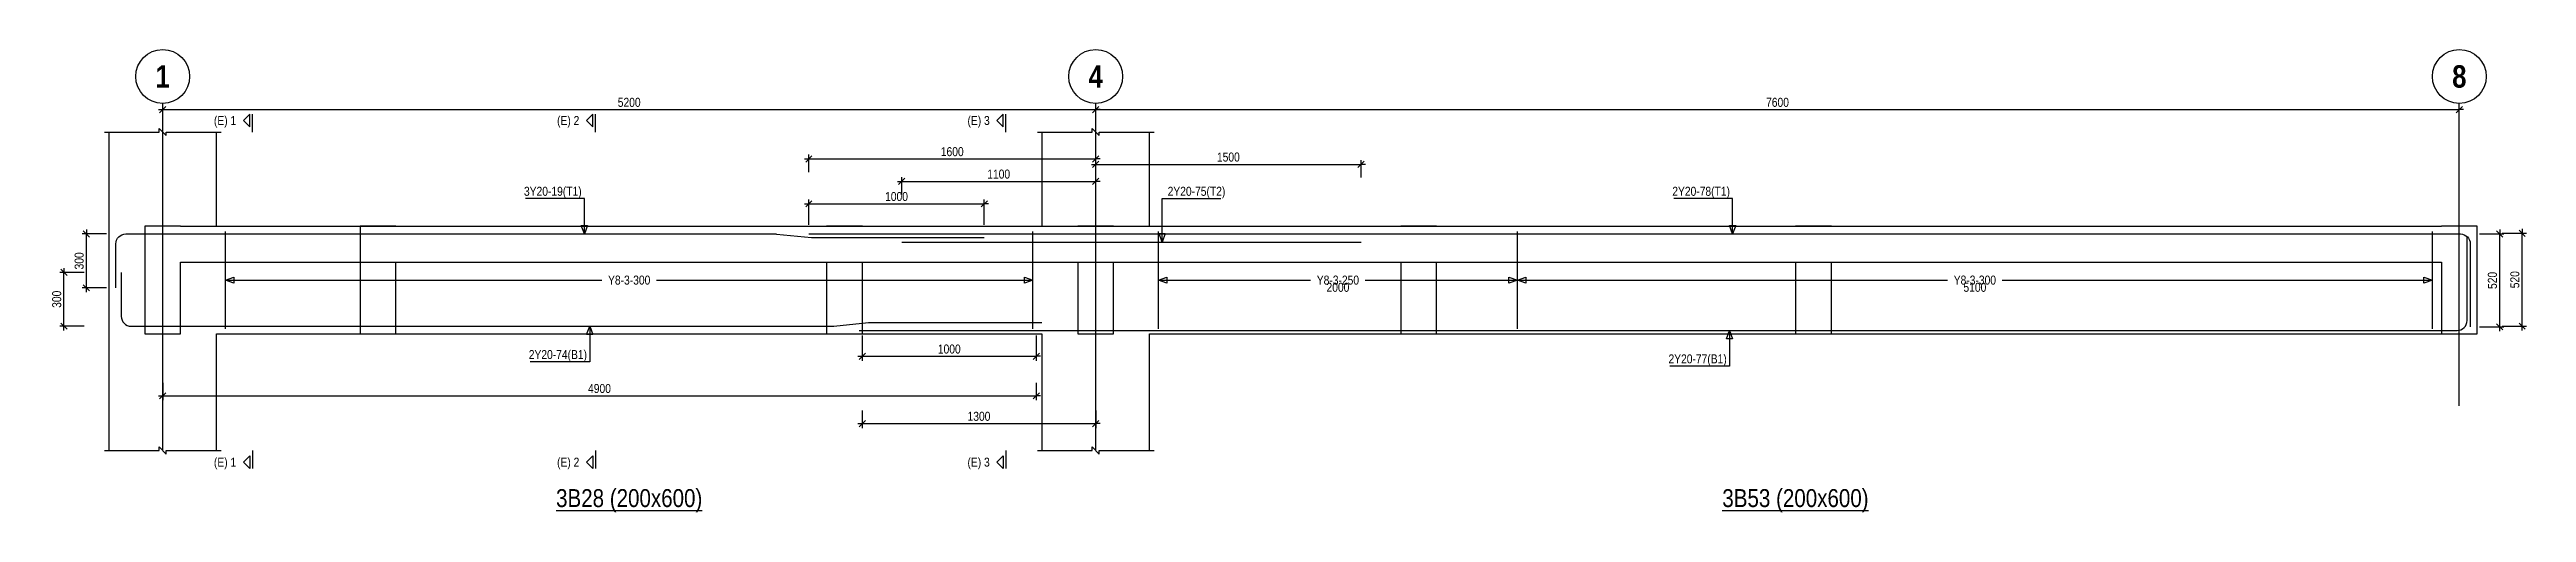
# Model space of a CAD drawing. Extents: x 0 to 206258, y -403073 to 0.
# Drawn here: x 12479 to 40088, y -309524 to -304364 of the extents above; entities that cross this region are included whole.
import ezdxf
from ezdxf.enums import TextEntityAlignment as Align
from ezdxf.lldxf.tags import DXFTag

# ---------------------------------------------------------------- set-up
doc = ezdxf.new("R2010")
doc.units = 0
doc.header["$LTSCALE"] = 1000
for name, color, linetype in [('Axis Circle(Dir 2)', 150, 'Continuous'), ('Axis Label(Dir 1)', 7, 'Continuous'), ('Axis Line(Dir 2)', 150, 'CENTER2'), ('Break Line', 5, 'Continuous'), ('Dimension Line', 5, 'Continuous'), ('Dimension Text', 5, 'Continuous'), ('Front Elevation Line', 40, 'Continuous'), ('Leader Line', 5, 'Continuous'), ('Link Line', 3, 'Continuous'), ('Rebar Label', 6, 'Continuous'), ('Rebar Line', 7, 'Continuous'), ('Section Label', 1, 'Continuous'), ('Section Line', 1, 'Continuous'), ('Top Rebar Label', 6, 'Continuous'), ('Top Rebar Line', 7, 'Continuous')]:
    doc.layers.add(name, color=color, linetype=linetype)
for name, color, linetype, true_color in [('Back Elevation Line', 191, 'HIDDEN2', 0xd4aaff), ('Beam Label(D)', 94, 'Continuous', 0x008100), ('Beam Line(D)', 112, 'Continuous', 0x00bd5e), ('Link Label', 94, 'Continuous', 0x008100)]:
    doc.layers.add(name, color=color, linetype=linetype, true_color=true_color)
doc.styles.add('Axis Label(Dir 1)', font='ARIALNB.TTF', dxfattribs={"height": 250})
doc.styles.add('Beam Label(D)', font='ARIALN.TTF', dxfattribs={"height": 200})
doc.styles.add('Dimension Text', font='ARIALN.TTF', dxfattribs={"height": 100})
doc.styles.add('Link Label', font='ARIALN.TTF', dxfattribs={"height": 100})
doc.styles.add('Rebar Label', font='ARIALN.TTF', dxfattribs={"height": 100})
doc.styles.add('Section Label', font='ARIALN.TTF', dxfattribs={"height": 100})
doc.styles.add('Top Rebar Label', font='ARIALN.TTF', dxfattribs={"height": 100})
tags = doc.linetypes.add('CENTER2', pattern=[1.125, 0.75, -0.125, 0.125, -0.125]).pattern_tags.tags
tags[10:11] = [DXFTag(74, 4), DXFTag(75, 0), DXFTag(340, '0'), DXFTag(46, 0.0), DXFTag(50, 0.0), DXFTag(44, 0.0), DXFTag(45, 0.0)]
tags[8:9] = [DXFTag(74, 4), DXFTag(75, 0), DXFTag(340, '0'), DXFTag(46, 0.0), DXFTag(50, 0.0), DXFTag(44, 0.0), DXFTag(45, 0.0)]
tags[6:7] = [DXFTag(74, 4), DXFTag(75, 0), DXFTag(340, '0'), DXFTag(46, 0.0), DXFTag(50, 0.0), DXFTag(44, 0.0), DXFTag(45, 0.0)]
tags[4:5] = [DXFTag(74, 4), DXFTag(75, 0), DXFTag(340, '0'), DXFTag(46, 0.0), DXFTag(50, 0.0), DXFTag(44, 0.0), DXFTag(45, 0.0)]
tags = doc.linetypes.add('HIDDEN2', pattern=[0.1875, 0.125, -0.0625]).pattern_tags.tags
tags[6:7] = [DXFTag(74, 4), DXFTag(75, 0), DXFTag(340, '0'), DXFTag(46, 0.0), DXFTag(50, 0.0), DXFTag(44, 0.0), DXFTag(45, 0.0)]
tags[4:5] = [DXFTag(74, 4), DXFTag(75, 0), DXFTag(340, '0'), DXFTag(46, 0.0), DXFTag(50, 0.0), DXFTag(44, 0.0), DXFTag(45, 0.0)]
doc.dimstyles.new('BEAM', dxfattribs={"dimtxt": 100, "dimasz": 30, "dimexe": 48.3, "dimexo": 103.5, "dimgap": 30, "dimtad": 1, "dimtoh": 1, "dimdec": 1, "dimlfac": 0.5, "dimdsep": 46, "dimtxsty": 'Dimension Text', "dimblk": 'PCDIM_TICK', "dimcen": 0.09, "dimclrd": 5, "dimclre": 5, "dimclrt": 5, "dimadec": 1, "dimazin": 0, "dimtp": 1, "dimtm": 1, "dimtfac": 1, "dimtdec": 4, "dimtofl": 0, "dimtmove": 0, "dimatfit": 3, "dimfxl": 1, "dimtolj": 1, "dimtzin": 0, "dimarcsym": 0})

msp = doc.modelspace()

# ---------------------------------------------------------------- texts
at = {"layer": 'Axis Label(Dir 1)', "transparency": 33554687, "style": 'Axis Label(Dir 1)'}
for s, p in [('1', (13740.146, -304664.284)), ('4', (24140.146, -304664.284)), ('8', (39340.146, -304664.284))]:
    msp.add_text(s, height=250, dxfattribs=at).set_placement(p, align=Align.MIDDLE_CENTER)
at = {"layer": 'Beam Label(D)', "transparency": 33554687, "style": 'Beam Label(D)'}
for s, p in [('%%U3B28 (200x600)', (18940.146, -309264.284)), ('%%U3B53 (200x600)', (31940.146, -309264.284))]:
    msp.add_text(s, height=200, dxfattribs=at).set_placement(p, align=Align.TOP_CENTER)
at = {"layer": 'Dimension Text', "transparency": 33554687, "style": 'Dimension Text'}
for s, p in [('2000', (26840.146, -306964.284)), ('5100', (33940.146, -306964.284))]:
    msp.add_text(s, height=100, dxfattribs=at).set_placement(p, align=Align.TOP_CENTER)
at = {"layer": 'Link Label', "transparency": 33554687, "style": 'Link Label'}
for s, p in [('Y8-3-300', (18940.146, -306934.284)), ('Y8-3-250', (26840.146, -306934.284)), ('Y8-3-300', (33940.146, -306934.284))]:
    msp.add_text(s, height=100, dxfattribs=at).set_placement(p, align=Align.MIDDLE_CENTER)
at = {"layer": 'Rebar Label', "transparency": 33554687, "style": 'Rebar Label'}
for s, p in [(' 2Y20-74(B1)', (18470.146, -307814.284)), (' 2Y20-77(B1)', (31174.238, -307862.353))]:
    msp.add_text(s, height=100, dxfattribs=at).set_placement(p, align=Align.RIGHT)
at = {"layer": 'Section Label', "transparency": 33554687, "style": 'Section Label'}
for s, p in [('(E) 1', (14559.435, -305154.994)), ('(E) 2', (18384.435, -305154.994)), ('(E) 3', (22959.435, -305154.994)), ('(E) 1', (14559.435, -308963.573)), ('(E) 2', (18384.435, -308963.573)), ('(E) 3', (22959.435, -308963.573))]:
    msp.add_text(s, height=100, dxfattribs=at).set_placement(p, align=Align.MIDDLE_RIGHT)
at = {"layer": 'Top Rebar Label', "transparency": 33554687, "style": 'Top Rebar Label'}
for s, p in [(' 3Y20-19(T1)', (18410.146, -305994.284)), (' 2Y20-78(T1)', (31210.146, -305994.284))]:
    msp.add_text(s, height=100, dxfattribs=at).set_placement(p, align=Align.RIGHT)
msp.add_text(' 2Y20-75(T2)', height=100, dxfattribs=at).set_placement((24910.146, -305994.284))

# ---------------------------------------------------------------- blocks, each defined once
blk = doc.blocks.new('PCDIM_TICK')
at = {"layer": 'Dimension Line', "color": 0, "transparency": 33554687}
for p, q in [((1.15, 1.15), (-1.15, -1.15)), ((1.61, 0), (0, 0))]:
    blk.add_line(p, q, dxfattribs=at)
blk = doc.blocks.new('*U3760')
at = {"layer": 'Dimension Line', "color": 5, "true_color": 0x0000ff, "transparency": 16777216}
for p, q in [((20942, -306317), (20942, -306036)), ((20942, -306084), (22898, -306084)), ((22898, -306317), (22898, -306036))]:
    blk.add_line(p, q, dxfattribs=at)
at = {"layer": 'Dimension Line', "color": 5, "true_color": 0x0000ff, "transparency": 16777216, "xscale": 30, "yscale": 30, "rotation": 180.0000000000004}
blk.add_blockref('PCDIM_TICK', (20942, -306084), dxfattribs=at)
at = {"layer": 'Dimension Line', "color": 5, "true_color": 0x0000ff, "transparency": 16777216, "xscale": 30, "yscale": 30}
blk.add_blockref('PCDIM_TICK', (22898, -306084), dxfattribs=at)
at = {"layer": 'Dimension Line', "color": 5, "true_color": 0x0000ff, "transparency": 16777216, "insert": (21920, -306054), "char_height": 100, "width": 238.4, "attachment_point": 8, "style": 'Dimension Text'}
blk.add_mtext('1000', dxfattribs=at)
blk = doc.blocks.new('*U3761')
at = {"layer": 'Dimension Line', "color": 5, "true_color": 0x0000ff, "transparency": 16777216}
for p, q in [((21538, -307552), (21538, -307833)), ((23478, -307552), (23478, -307833)), ((21538, -307784), (23478, -307784))]:
    blk.add_line(p, q, dxfattribs=at)
at = {"layer": 'Dimension Line', "color": 5, "true_color": 0x0000ff, "transparency": 16777216, "xscale": 30, "yscale": 30, "rotation": 180.0000000000004}
blk.add_blockref('PCDIM_TICK', (21538, -307784), dxfattribs=at)
at = {"layer": 'Dimension Line', "color": 5, "true_color": 0x0000ff, "transparency": 16777216, "xscale": 30, "yscale": 30}
blk.add_blockref('PCDIM_TICK', (23478, -307784), dxfattribs=at)
at = {"layer": 'Dimension Line', "color": 5, "true_color": 0x0000ff, "transparency": 16777216, "insert": (22508, -307754), "char_height": 100, "width": 238.4, "attachment_point": 8, "style": 'Dimension Text'}
blk.add_mtext('1000', dxfattribs=at)
blk = doc.blocks.new('*U3762')
at = {"layer": 'Dimension Line', "color": 5, "true_color": 0x0000ff, "transparency": 16777216}
for p, q in [((13740, -308078), (13740, -308273)), ((23478, -308078), (23478, -308273)), ((13740, -308224), (23478, -308224))]:
    blk.add_line(p, q, dxfattribs=at)
at = {"layer": 'Dimension Line', "color": 5, "true_color": 0x0000ff, "transparency": 16777216, "xscale": 30, "yscale": 30, "rotation": 180.0000000000004}
blk.add_blockref('PCDIM_TICK', (13740, -308224), dxfattribs=at)
at = {"layer": 'Dimension Line', "color": 5, "true_color": 0x0000ff, "transparency": 16777216, "xscale": 30, "yscale": 30}
blk.add_blockref('PCDIM_TICK', (23478, -308224), dxfattribs=at)
at = {"layer": 'Dimension Line', "color": 5, "true_color": 0x0000ff, "transparency": 16777216, "insert": (18609, -308194), "char_height": 100, "width": 249.2, "attachment_point": 8, "style": 'Dimension Text'}
blk.add_mtext('4900', dxfattribs=at)
blk = doc.blocks.new('*U3763')
at = {"layer": 'Dimension Line', "color": 5, "true_color": 0x0000ff, "transparency": 16777216}
for p, q in [((21978, -305981), (21978, -305786)), ((21978, -305834), (24140, -305834)), ((24140, -305981), (24140, -305786))]:
    blk.add_line(p, q, dxfattribs=at)
at = {"layer": 'Dimension Line', "color": 5, "true_color": 0x0000ff, "transparency": 16777216, "xscale": 30, "yscale": 30, "rotation": 180.0000000000004}
blk.add_blockref('PCDIM_TICK', (21978, -305834), dxfattribs=at)
at = {"layer": 'Dimension Line', "color": 5, "true_color": 0x0000ff, "transparency": 16777216, "xscale": 30, "yscale": 30}
blk.add_blockref('PCDIM_TICK', (24140, -305834), dxfattribs=at)
at = {"layer": 'Dimension Line', "color": 5, "true_color": 0x0000ff, "transparency": 16777216, "insert": (23059, -305804), "char_height": 100, "width": 238.4, "attachment_point": 8, "style": 'Dimension Text'}
blk.add_mtext('1100', dxfattribs=at)
blk = doc.blocks.new('*U3764')
at = {"layer": 'Dimension Line', "color": 5, "true_color": 0x0000ff, "transparency": 16777216}
for p, q in [((20942, -305731), (20942, -305536)), ((20942, -305584), (24140, -305584)), ((24140, -305731), (24140, -305536))]:
    blk.add_line(p, q, dxfattribs=at)
at = {"layer": 'Dimension Line', "color": 5, "true_color": 0x0000ff, "transparency": 16777216, "xscale": 30, "yscale": 30, "rotation": 180.0000000000004}
blk.add_blockref('PCDIM_TICK', (20942, -305584), dxfattribs=at)
at = {"layer": 'Dimension Line', "color": 5, "true_color": 0x0000ff, "transparency": 16777216, "xscale": 30, "yscale": 30}
blk.add_blockref('PCDIM_TICK', (24140, -305584), dxfattribs=at)
at = {"layer": 'Dimension Line', "color": 5, "true_color": 0x0000ff, "transparency": 16777216, "insert": (22541, -305554), "char_height": 100, "width": 238.4, "attachment_point": 8, "style": 'Dimension Text'}
blk.add_mtext('1600', dxfattribs=at)
blk = doc.blocks.new('*U3765')
at = {"layer": 'Dimension Line', "color": 5, "true_color": 0x0000ff, "transparency": 16777216}
for p, q in [((21538, -308388), (21538, -308583)), ((24140, -308388), (24140, -308583)), ((21538, -308534), (24140, -308534))]:
    blk.add_line(p, q, dxfattribs=at)
at = {"layer": 'Dimension Line', "color": 5, "true_color": 0x0000ff, "transparency": 16777216, "xscale": 30, "yscale": 30, "rotation": 180.0000000000004}
blk.add_blockref('PCDIM_TICK', (21538, -308534), dxfattribs=at)
at = {"layer": 'Dimension Line', "color": 5, "true_color": 0x0000ff, "transparency": 16777216, "xscale": 30, "yscale": 30}
blk.add_blockref('PCDIM_TICK', (24140, -308534), dxfattribs=at)
at = {"layer": 'Dimension Line', "color": 5, "true_color": 0x0000ff, "transparency": 16777216, "insert": (22839, -308504), "char_height": 100, "width": 238.4, "attachment_point": 8, "style": 'Dimension Text'}
blk.add_mtext('1300', dxfattribs=at)
blk = doc.blocks.new('*U3766')
at = {"layer": 'Dimension Line', "color": 5, "true_color": 0x0000ff, "transparency": 16777216}
for p, q in [((13115, -306420), (12842, -306420)), ((12890, -307020), (12890, -306420)), ((13115, -307020), (12842, -307020))]:
    blk.add_line(p, q, dxfattribs=at)
at = {"layer": 'Dimension Line', "color": 5, "true_color": 0x0000ff, "transparency": 16777216, "xscale": 30, "yscale": 30}
for p, rotation in [((12890, -306420), 89.99999999999447), ((12890, -307020), 269.9999999999834)]:
    blk.add_blockref('PCDIM_TICK', p, dxfattribs=dict(at, rotation=rotation))
at = {"layer": 'Dimension Line', "color": 5, "true_color": 0x0000ff, "transparency": 16777216, "insert": (12860, -306720), "char_height": 100, "width": 181.5, "attachment_point": 8, "rotation": 90, "style": 'Dimension Text'}
blk.add_mtext('300', dxfattribs=at)
blk = doc.blocks.new('*U3767')
at = {"layer": 'Dimension Line', "color": 5, "true_color": 0x0000ff, "transparency": 16777216}
for p, q in [((12865, -306848), (12592, -306848)), ((12640, -307448), (12640, -306848)), ((12865, -307448), (12592, -307448))]:
    blk.add_line(p, q, dxfattribs=at)
at = {"layer": 'Dimension Line', "color": 5, "true_color": 0x0000ff, "transparency": 16777216, "xscale": 30, "yscale": 30}
for p, rotation in [((12640, -306848), 89.99999999999447), ((12640, -307448), 269.9999999999834)]:
    blk.add_blockref('PCDIM_TICK', p, dxfattribs=dict(at, rotation=rotation))
at = {"layer": 'Dimension Line', "color": 5, "true_color": 0x0000ff, "transparency": 16777216, "insert": (12610, -307148), "char_height": 100, "width": 181.5, "attachment_point": 8, "rotation": 90, "style": 'Dimension Text'}
blk.add_mtext('300', dxfattribs=at)
blk = doc.blocks.new('*U3768')
at = {"layer": 'Dimension Line', "color": 5, "true_color": 0x0000ff, "transparency": 16777216}
for p, q in [((13740, -305181), (13740, -304986)), ((13740, -305034), (24140, -305034)), ((24140, -305181), (24140, -304986))]:
    blk.add_line(p, q, dxfattribs=at)
at = {"layer": 'Dimension Line', "color": 5, "true_color": 0x0000ff, "transparency": 16777216, "xscale": 30, "yscale": 30, "rotation": 180.0000000000004}
blk.add_blockref('PCDIM_TICK', (13740, -305034), dxfattribs=at)
at = {"layer": 'Dimension Line', "color": 5, "true_color": 0x0000ff, "transparency": 16777216, "xscale": 30, "yscale": 30}
blk.add_blockref('PCDIM_TICK', (24140, -305034), dxfattribs=at)
at = {"layer": 'Dimension Line', "color": 5, "true_color": 0x0000ff, "transparency": 16777216, "insert": (18940, -305004), "char_height": 100, "width": 245.98, "attachment_point": 8, "style": 'Dimension Text'}
blk.add_mtext('5200', dxfattribs=at)
blk = doc.blocks.new('*U3780')
at = {"layer": 'Dimension Line', "color": 5, "true_color": 0x0000ff, "transparency": 16777216}
for p, q in [((24140, -305791), (24140, -305596)), ((27098, -305791), (27098, -305596)), ((24140, -305644), (27098, -305644))]:
    blk.add_line(p, q, dxfattribs=at)
at = {"layer": 'Dimension Line', "color": 5, "true_color": 0x0000ff, "transparency": 16777216, "xscale": 30, "yscale": 30, "rotation": 180.0000000000004}
blk.add_blockref('PCDIM_TICK', (24140, -305644), dxfattribs=at)
at = {"layer": 'Dimension Line', "color": 5, "true_color": 0x0000ff, "transparency": 16777216, "xscale": 30, "yscale": 30}
blk.add_blockref('PCDIM_TICK', (27098, -305644), dxfattribs=at)
at = {"layer": 'Dimension Line', "color": 5, "true_color": 0x0000ff, "transparency": 16777216, "insert": (25619, -305614), "char_height": 100, "width": 238.4, "attachment_point": 8, "style": 'Dimension Text'}
blk.add_mtext('1500', dxfattribs=at)
blk = doc.blocks.new('*U3781')
at = {"layer": 'Dimension Line', "color": 5, "true_color": 0x0000ff, "transparency": 16777216}
for p, q in [((39566, -306420), (39838, -306420)), ((39790, -307456), (39790, -306420)), ((39566, -307456), (39838, -307456))]:
    blk.add_line(p, q, dxfattribs=at)
at = {"layer": 'Dimension Line', "color": 5, "true_color": 0x0000ff, "transparency": 16777216, "xscale": 30, "yscale": 30}
for p, rotation in [((39790, -306420), 89.99999999999447), ((39790, -307456), 269.9999999999834)]:
    blk.add_blockref('PCDIM_TICK', p, dxfattribs=dict(at, rotation=rotation))
at = {"layer": 'Dimension Line', "color": 5, "true_color": 0x0000ff, "transparency": 16777216, "insert": (39760, -306938), "char_height": 100, "width": 181.5, "attachment_point": 8, "rotation": 90, "style": 'Dimension Text'}
blk.add_mtext('520', dxfattribs=at)
blk = doc.blocks.new('*U3782')
at = {"layer": 'Dimension Line', "color": 5, "true_color": 0x0000ff, "transparency": 16777216}
for p, q in [((39816, -306412), (40088, -306412)), ((40040, -307448), (40040, -306412)), ((39816, -307448), (40088, -307448))]:
    blk.add_line(p, q, dxfattribs=at)
at = {"layer": 'Dimension Line', "color": 5, "true_color": 0x0000ff, "transparency": 16777216, "xscale": 30, "yscale": 30}
for p, rotation in [((40040, -306412), 89.99999999999447), ((40040, -307448), 269.9999999999834)]:
    blk.add_blockref('PCDIM_TICK', p, dxfattribs=dict(at, rotation=rotation))
at = {"layer": 'Dimension Line', "color": 5, "true_color": 0x0000ff, "transparency": 16777216, "insert": (40010, -306930), "char_height": 100, "width": 181.5, "attachment_point": 8, "rotation": 90, "style": 'Dimension Text'}
blk.add_mtext('520', dxfattribs=at)
blk = doc.blocks.new('*U3783')
at = {"layer": 'Dimension Line', "color": 5, "true_color": 0x0000ff, "transparency": 16777216}
for p, q in [((24140, -305181), (24140, -304986)), ((24140, -305034), (39340, -305034)), ((39340, -305181), (39340, -304986))]:
    blk.add_line(p, q, dxfattribs=at)
at = {"layer": 'Dimension Line', "color": 5, "true_color": 0x0000ff, "transparency": 16777216, "xscale": 30, "yscale": 30, "rotation": 180.0000000000004}
blk.add_blockref('PCDIM_TICK', (24140, -305034), dxfattribs=at)
at = {"layer": 'Dimension Line', "color": 5, "true_color": 0x0000ff, "transparency": 16777216, "xscale": 30, "yscale": 30}
blk.add_blockref('PCDIM_TICK', (39340, -305034), dxfattribs=at)
at = {"layer": 'Dimension Line', "color": 5, "true_color": 0x0000ff, "transparency": 16777216, "insert": (31740, -305004), "char_height": 100, "width": 245.31, "attachment_point": 8, "style": 'Dimension Text'}
blk.add_mtext('7600', dxfattribs=at)

# ---------------------------------------------------------------- dimensions: what is measured, and where the dimension line sits
at = {"layer": 'Dimension Line', "transparency": 33554687}
for base, p1, p2, text, picture, middle in [((18940.146, -305034.284), (13740.146, -305284.284), (24140.146, -305284.284), '5200', '*U3768', (18940.146, -305034.284)), ((31740.146, -305034.284), (24140.146, -305284.284), (39340.146, -305284.284), '7600', '*U3783', (31740.146, -305034.284)), ((22541.146, -305584.284), (20942.146, -305834.284), (24140.145, -305834.284), '1600', '*U3764', (22541.146, -305584.284)), ((25619.146, -305644.284), (24140.145, -305894.284), (27098.146, -305894.284), '1500', '*U3780', (25619.146, -305644.284)), ((23059.146, -305834.284), (21978.146, -306084.284), (24140.145, -306084.284), '1100', '*U3763', (23059.146, -305834.284)), ((21920.146, -306084.284), (20942.146, -306420.284), (22898.146, -306420.284), '1000', '*U3760', (21920.146, -306084.284)), ((22508.146, -307784.284), (21538.146, -307448.284), (23478.146, -307448.284), '1000', '*U3761', (22508.146, -307784.284)), ((18609.146, -308224.284), (13740.146, -307974.284), (23478.146, -307974.284), '4900', '*U3762', (18609.146, -308224.284)), ((22839.146, -308534.284), (21538.146, -308284.284), (24140.145, -308284.284), '1300', '*U3765', (22839.146, -308534.284))]:
    dim = msp.add_linear_dim(base=base, p1=p1, p2=p2, text=text, dimstyle='BEAM', override={"dimscale": 1, "dimtxt": 100, "dimasz": 30, "dimexe": 48.3, "dimexo": 103.5, "dimgap": 30, "dimtad": 1, "dimtih": 0, "dimdec": 1, "dimlfac": 0.5, "dimzin": 8, "dimlunit": 2, "dimpost": '', "dimtxsty": 'Dimension Text', "dimblk": 'PCDIM_TICK', "dimse1": 0, "dimse2": 0, "dimsd2": 0, "dimclrd": 5, "dimclre": 5, "dimclrt": 5, "dimaunit": 0, "dimadec": 1, "dimazin": 0, "dimtol": 0, "dimtp": 1, "dimtm": 1, "dimtmove": 0}, dxfattribs=at)
    dim.commit()
    dim.dimension.update_dxf_attribs({"geometry": picture, "text_midpoint": middle})
for base, p1, p2, angle, text, picture, middle in [((12890.146, -306720.284), (13218.146, -307020.284), (13218.146, -306420.284), 90, '300', '*U3766', (12890.146, -306720.284)), ((39790.146, -306938.284), (39462.146, -307456.284), (39462.146, -306420.284), 90, '520', '*U3781', (39790.146, -306938.284)), ((40040.145, -306930.283), (39712.146, -307448.283), (39712.145, -306412.283), 90.0000489, '520', '*U3782', (40040.145, -306930.283)), ((12640.146, -307148.284), (12968.146, -307448.284), (12968.146, -306848.284), 90, '300', '*U3767', (12640.146, -307148.284))]:
    dim = msp.add_linear_dim(base=base, p1=p1, p2=p2, angle=angle, text=text, dimstyle='BEAM', override={"dimscale": 1, "dimtxt": 100, "dimasz": 30, "dimexe": 48.3, "dimexo": 103.5, "dimgap": 30, "dimtad": 1, "dimtih": 0, "dimdec": 1, "dimlfac": 0.5, "dimzin": 8, "dimlunit": 2, "dimpost": '', "dimtxsty": 'Dimension Text', "dimblk": 'PCDIM_TICK', "dimse1": 0, "dimse2": 0, "dimsd2": 0, "dimclrd": 5, "dimclre": 5, "dimclrt": 5, "dimaunit": 0, "dimadec": 1, "dimazin": 0, "dimtol": 0, "dimtp": 1, "dimtm": 1, "dimtmove": 0}, dxfattribs=at)
    dim.commit()
    dim.dimension.update_dxf_attribs({"geometry": picture, "text_midpoint": middle})

# ---------------------------------------------------------------- linework, layer by layer
at = {"layer": 'Axis Circle(Dir 2)', "transparency": 33554687}
for centre in [(13740.146, -304664.284), (24140.146, -304664.284), (39340.146, -304664.284)]:
    msp.add_circle(centre, 300, dxfattribs=at)
at = {"layer": 'Axis Line(Dir 2)', "transparency": 33554687}
for points in [[(13740.146, -308834.284), (13740.146, -304964.284)], [(24140.146, -308834.284), (24140.146, -304964.284)], [(39340.146, -308334.284), (39340.146, -304964.284)]]:
    msp.add_lwpolyline(points, dxfattribs=at)
at = {"layer": 'Back Elevation Line', "transparency": 33554687}
for points in [[(16340.146, -306334.284), (15940.146, -306334.284)], [(15940.146, -306334.284), (15940.146, -307534.284)], [(16340.146, -306334.284), (21140.146, -306334.284)], [(21540.146, -306334.284), (21140.146, -306334.284)], [(21540.146, -306334.284), (27540.146, -306334.284)], [(27940.146, -306334.284), (27540.146, -306334.284)], [(27940.146, -306334.284), (39140.146, -306334.284)], [(39540.146, -306334.284), (39140.146, -306334.284)], [(39540.146, -307534.284), (39540.146, -306334.284)], [(16340.146, -307534.284), (16340.146, -306734.284)], [(16340.146, -306734.284), (21140.146, -306734.284)], [(21140.146, -306734.284), (21140.146, -307534.284)], [(21540.146, -307534.284), (21540.146, -306734.284)], [(21540.146, -306734.284), (27540.146, -306734.284)], [(27540.146, -306734.284), (27540.146, -307534.284)], [(27940.146, -307534.284), (27940.146, -306734.284)], [(27940.146, -306734.284), (39140.146, -306734.284)], [(39140.145, -306734.284), (39140.146, -307534.284)], [(15940.146, -307534.284), (16340.146, -307534.284)], [(21140.146, -307534.284), (21540.146, -307534.284)], [(27540.146, -307534.284), (27940.146, -307534.284)], [(39140.146, -307534.284), (39540.146, -307534.284)]]:
    msp.add_lwpolyline(points, dxfattribs=at)
at = {"layer": 'Beam Line(D)', "transparency": 33554687}
for points in [[(13140.146, -305284.284), (13140.146, -306334.284)], [(14340.146, -306334.284), (14340.146, -305284.284)], [(23540.146, -305284.284), (23540.146, -306334.284)], [(24740.146, -306334.284), (24740.146, -305284.284)], [(13140.146, -306334.284), (13140.146, -308834.284)], [(14340.146, -306334.284), (23540.146, -306334.284)], [(24740.146, -306334.284), (39140.146, -306334.284)], [(39540.146, -306334.284), (39140.146, -306334.284)], [(39540.146, -307534.284), (39540.146, -306334.284)], [(14340.146, -308834.284), (14340.146, -307534.284)], [(14340.146, -307534.284), (23540.146, -307534.284)], [(23540.146, -307534.284), (23540.146, -308834.284)], [(24740.146, -308834.284), (24740.146, -307534.284)], [(24740.146, -307534.284), (39140.146, -307534.284)], [(39140.146, -307534.284), (39540.146, -307534.284)]]:
    msp.add_lwpolyline(points, dxfattribs=at)
at = {"layer": 'Break Line', "transparency": 33554687}
for points in [[(13090.146, -305284.284), (13700.146, -305284.284), (13700.146, -305244.284), (13780.146, -305324.284), (13780.146, -305284.284), (14390.146, -305284.284)], [(23490.146, -305284.284), (24100.146, -305284.284), (24100.146, -305244.284), (24180.146, -305324.284), (24180.146, -305284.284), (24790.146, -305284.284)], [(13090.146, -308834.284), (13700.146, -308834.284), (13700.146, -308794.284), (13780.146, -308874.284), (13780.146, -308834.284), (14390.146, -308834.284)], [(23490.146, -308834.284), (24100.146, -308834.284), (24100.146, -308794.284), (24180.146, -308874.284), (24180.146, -308834.284), (24790.146, -308834.284)]]:
    msp.add_lwpolyline(points, dxfattribs=at)
at = {"layer": 'Front Elevation Line', "transparency": 33554687}
for points in [[(13940.146, -306334.284), (13540.146, -306334.284)], [(13540.146, -306334.284), (13540.146, -307534.284)], [(13940.146, -306334.284), (23940.146, -306334.284)], [(24340.146, -306334.284), (23940.146, -306334.284)], [(24340.146, -306334.284), (31940.146, -306334.284)], [(32340.146, -306334.284), (31940.146, -306334.284)], [(32340.146, -306334.284), (39140.146, -306334.284)], [(39540.146, -306334.284), (39140.146, -306334.284)], [(39540.146, -307534.284), (39540.146, -306334.284)], [(13940.146, -307534.284), (13940.146, -306734.284)], [(13940.146, -306734.284), (23940.146, -306734.284)], [(23940.146, -306734.284), (23940.146, -307534.284)], [(24340.146, -307534.284), (24340.146, -306734.284)], [(24340.146, -306734.284), (31940.146, -306734.284)], [(31940.147, -306734.284), (31940.146, -307534.284)], [(32340.146, -307534.284), (32340.146, -306734.284)], [(32340.146, -306734.284), (39140.146, -306734.284)], [(39140.145, -306734.284), (39140.146, -307534.284)], [(13540.146, -307534.284), (13940.146, -307534.284)], [(23940.146, -307534.284), (24340.146, -307534.284)], [(31940.146, -307534.284), (32340.146, -307534.284)], [(39140.146, -307534.284), (39540.146, -307534.284)]]:
    msp.add_lwpolyline(points, dxfattribs=at)
at = {"layer": 'Leader Line', "transparency": 33554687}
for points in [[(18440.145, -306420.284), (18440.146, -306024.284), (17785.154, -306024.284)], [(24880.146, -306510.284), (24880.146, -306024.284), (25535.137, -306024.284)], [(31240.146, -306420.284), (31240.146, -306024.284), (30585.155, -306024.284)], [(18405.943, -306326.314), (18474.347, -306326.314), (18440.145, -306420.284), (18405.943, -306326.314)], [(24845.944, -306416.314), (24914.348, -306416.314), (24880.146, -306510.284), (24845.944, -306416.314)], [(31205.944, -306326.314), (31274.348, -306326.314), (31240.146, -306420.284), (31205.944, -306326.314)], [(14440.146, -306934.284), (14534.115, -306900.082), (14534.115, -306968.486), (14440.146, -306934.284), (18635.502, -306934.284)], [(19244.79, -306934.284), (23440.146, -306934.284), (23346.176, -306968.486), (23346.176, -306900.082), (23440.146, -306934.284)], [(24840.146, -306934.284), (24934.115, -306900.082), (24934.115, -306968.486), (24840.146, -306934.284), (26535.502, -306934.284)], [(27144.79, -306934.284), (28840.146, -306934.284), (28746.177, -306968.486), (28746.177, -306900.082), (28840.146, -306934.284)], [(28840.146, -306934.284), (28934.115, -306900.082), (28934.115, -306968.486), (28840.146, -306934.284), (33635.502, -306934.284)], [(34244.79, -306934.284), (39040.145, -306934.284), (38946.176, -306968.486), (38946.176, -306900.082), (39040.145, -306934.284)], [(18500.145, -307448.284), (18500.146, -307844.284), (17837.472, -307844.284)], [(18534.347, -307542.253), (18465.943, -307542.253), (18500.145, -307448.284), (18534.347, -307542.253)], [(31204.238, -307496.353), (31204.238, -307892.353), (30541.565, -307892.353)], [(31238.44, -307590.322), (31170.036, -307590.322), (31204.238, -307496.353), (31238.44, -307590.322)]]:
    msp.add_lwpolyline(points, dxfattribs=at)
at = {"layer": 'Link Line', "transparency": 33554687}
for p, q in [((14440.146, -307476.284), (14440.146, -306392.284)), ((23440.146, -307476.284), (23440.146, -306392.284)), ((24840.146, -307476.284), (24840.146, -306392.284)), ((28840.146, -307476.284), (28840.146, -306392.284)), ((39040.145, -307476.284), (39040.145, -306392.284))]:
    msp.add_line(p, q, dxfattribs=at)
at = {"layer": 'Rebar Line', "transparency": 33554687}
for points in [[(21502.238, -307496.353), (39316.282, -307496.353, 0.414213813), (39426.238, -307386.397), (39426.237, -306460.353)], [(13278.146, -306848.284), (13278.146, -307338.328, 0.414213562), (13388.102, -307448.284), (21208.661, -307448.284, 0.024922321), (21219.602, -307447.738), (21608.689, -307408.829, -0.024922321), (21619.63, -307408.284), (23538.146, -307408.284)]]:
    msp.add_lwpolyline(points, format="xyb", dxfattribs=at)
at = {"layer": 'Section Line', "transparency": 33554687}
for points in [[(14710.146, -305084.284), (14639.435, -305154.994), (14710.146, -305225.705), (14710.146, -305084.284)], [(14740.146, -305284.284), (14740.146, -305084.284)], [(18535.146, -305084.284), (18464.435, -305154.994), (18535.146, -305225.705), (18535.146, -305084.284)], [(18565.146, -305284.284), (18565.146, -305084.284)], [(23110.145, -305084.284), (23039.435, -305154.994), (23110.145, -305225.705), (23110.145, -305084.284)], [(23140.145, -305284.284), (23140.145, -305084.284)], [(14710.146, -309034.284), (14710.146, -309034.284), (14639.435, -308963.573), (14710.146, -308892.862), (14710.146, -309034.284)], [(14740.146, -308834.284), (14740.146, -309034.284)], [(18535.146, -309034.284), (18535.146, -309034.284), (18464.435, -308963.573), (18535.146, -308892.862), (18535.146, -309034.284)], [(18565.146, -308834.284), (18565.146, -309034.284)], [(23110.145, -309034.284), (23110.145, -309034.284), (23039.435, -308963.573), (23110.145, -308892.862), (23110.145, -309034.284)], [(23140.145, -308834.284), (23140.145, -309034.284)]]:
    msp.add_lwpolyline(points, dxfattribs=at)
at = {"layer": 'Top Rebar Line', "transparency": 33554687}
for points in [[(13218.146, -307020.284), (13218.146, -306530.239, -0.414213562), (13328.102, -306420.284), (20570.662, -306420.284, -0.024922321), (20581.603, -306420.829), (20970.689, -306459.738, 0.024922321), (20981.63, -306460.284), (22898.146, -306460.284)], [(20942.146, -306420.284), (39352.19, -306420.284, -0.414213562), (39462.146, -306530.239), (39462.146, -307456.284)]]:
    msp.add_lwpolyline(points, format="xyb", dxfattribs=at)
msp.add_lwpolyline([(21978.146, -306510.284), (27098.146, -306510.284)], dxfattribs=at)

msp.set_redraw_order([(e.dxf.handle, doc.entitydb.next_handle()) for e in msp.query("TEXT MTEXT ATTDEF DIMENSION ARC_DIMENSION")])  # texts and dimensions are drawn at this point

doc.saveas('drawing.dxf')
